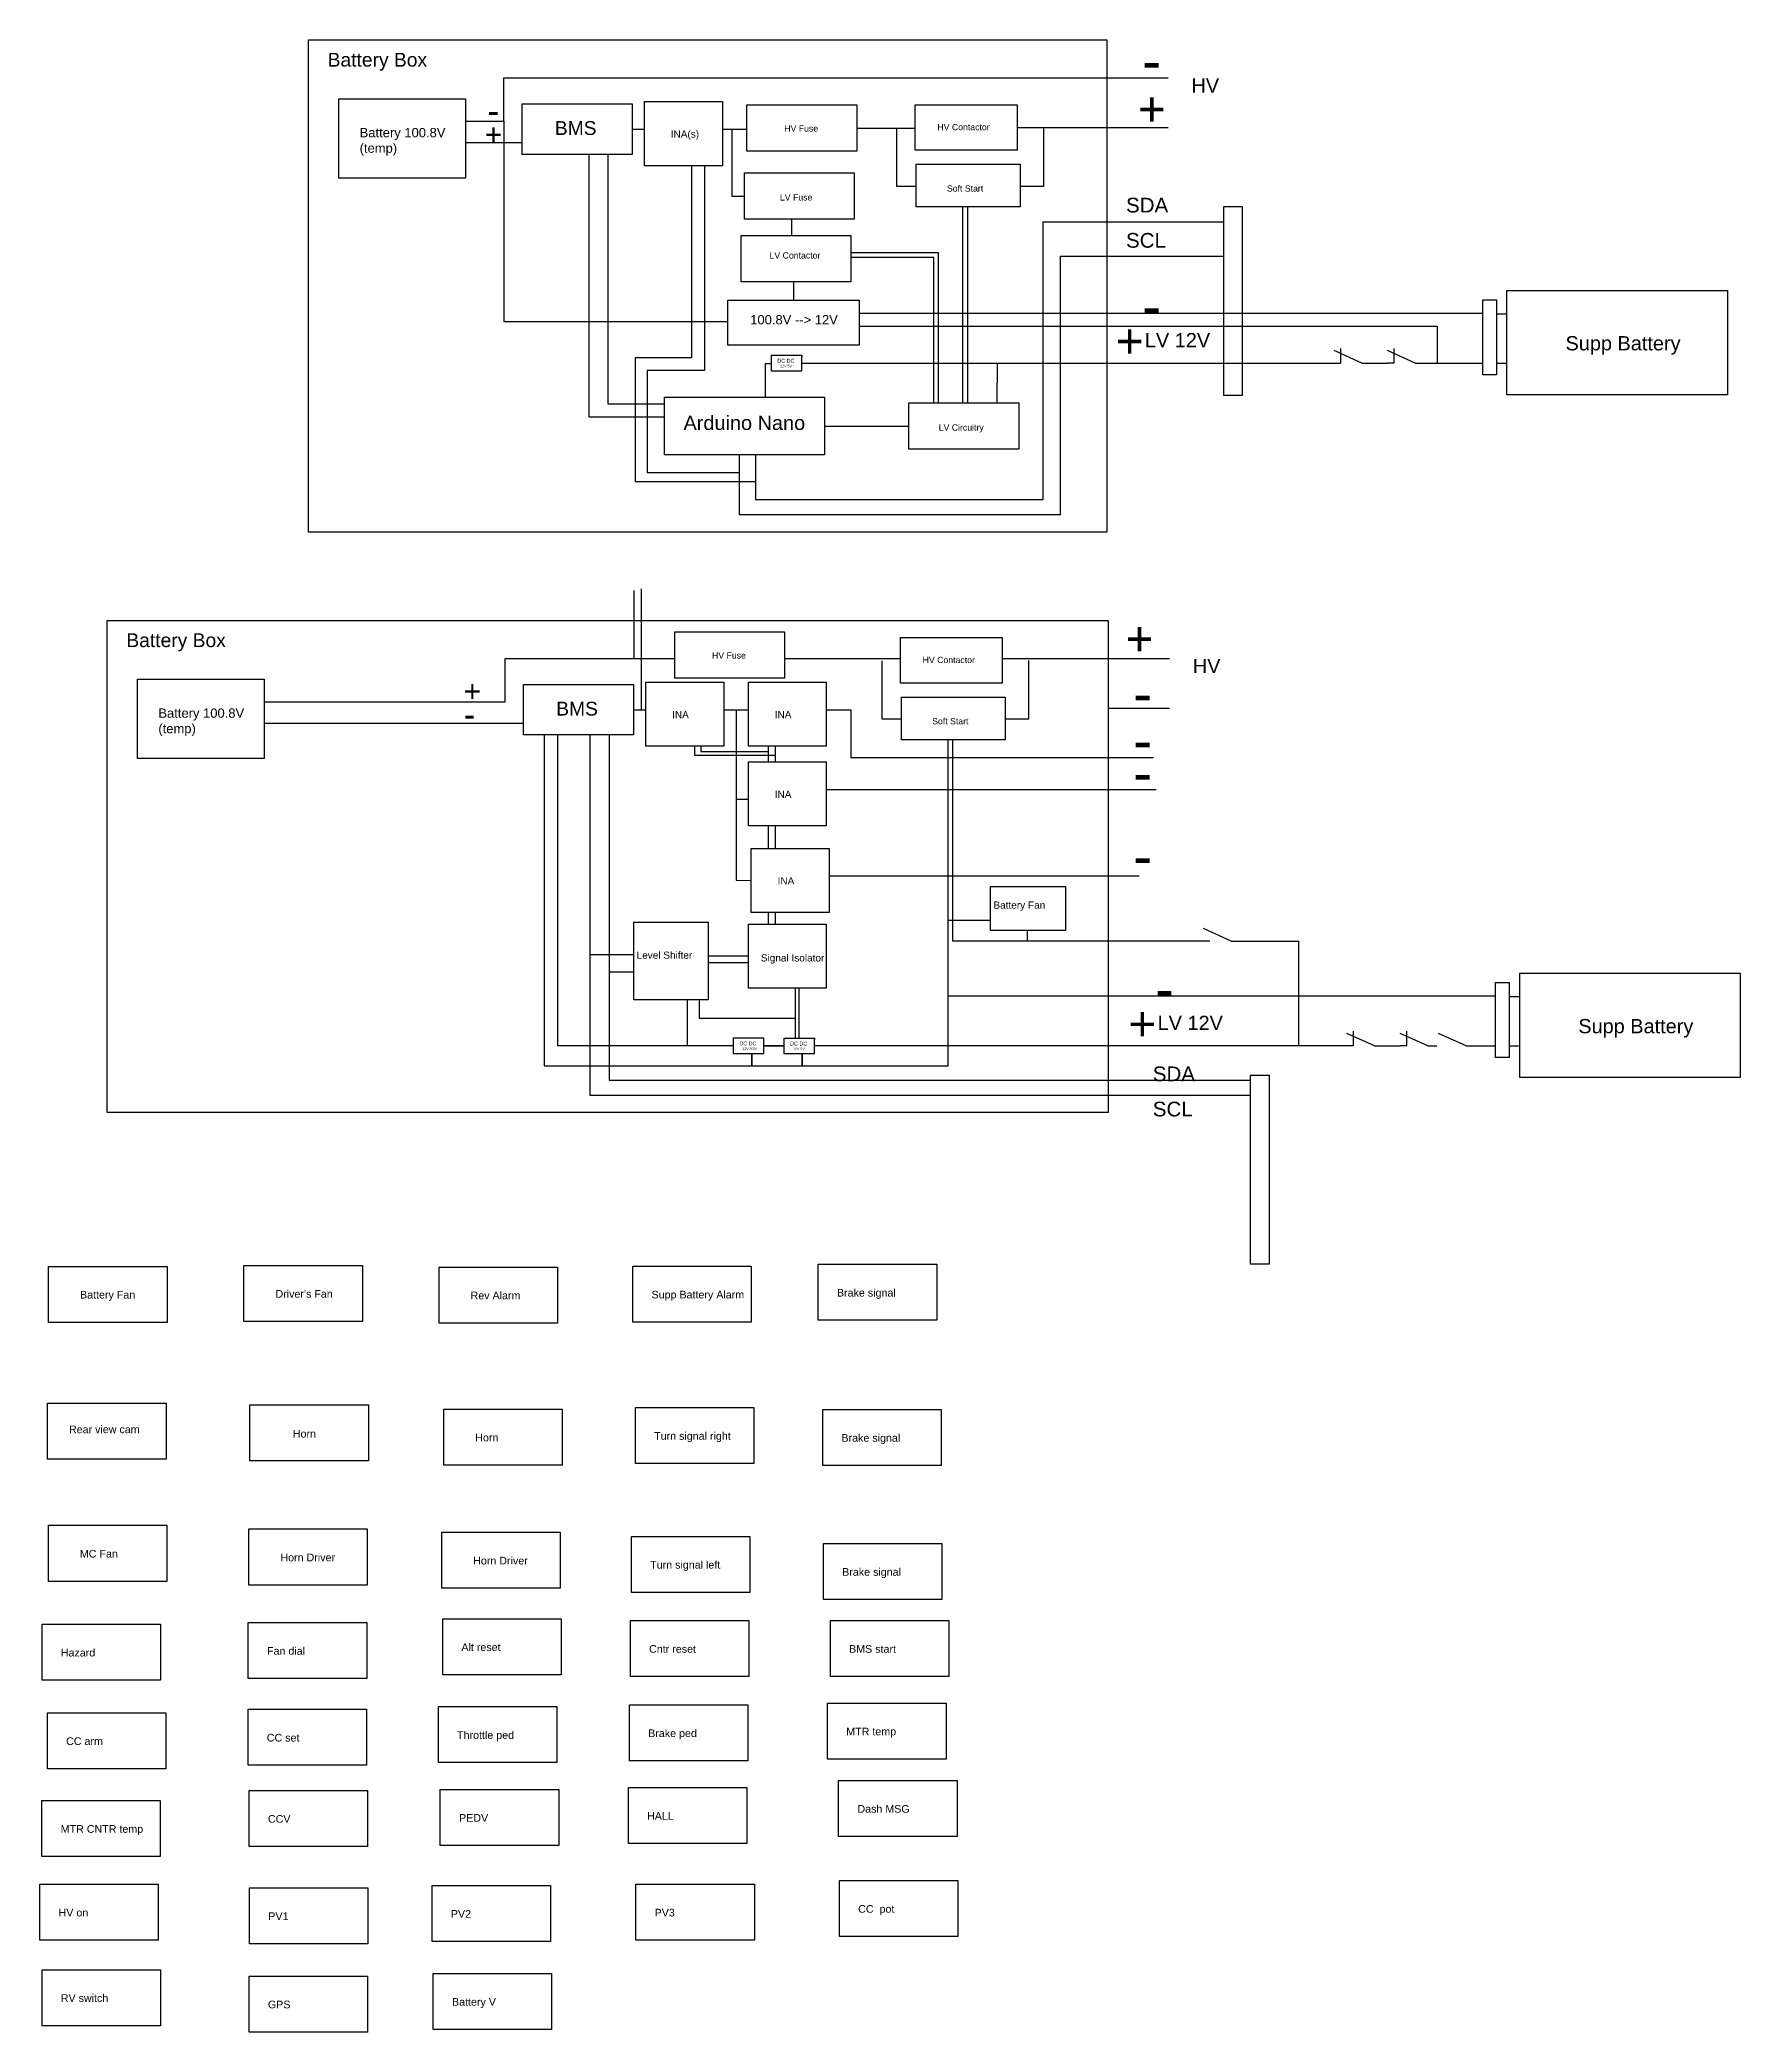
# Model space of a CAD drawing. Header units: inches. Extents: x -6006 to 7910, y 240 to 7918.
# Drawn here: x 5791 to 7163, y 1049 to 2656 of the extents above; entities that cross this region are included whole.
import ezdxf

# ---------------------------------------------------------------- set-up
doc = ezdxf.new("R2010")
doc.units = ezdxf.units.IN
doc.header["$MEASUREMENT"] = 0
doc.styles.get("Standard").update_dxf_attribs({"font": 'arial.ttf'})

msp = doc.modelspace()

# ---------------------------------------------------------------- texts
for s, height, p in [('HV Contactor', 5.032, (6515.6, 2583.1)), ('HV Fuse', 5.03, (6392.1, 2582)), ('LV Fuse', 5.03, (6388.6, 2526.4)), ('Soft Start', 5.03, (6523.3, 2533.6)), ('LV Contactor', 5.032, (6380.2, 2479.6)), ('DC DC ', 3.12, (6386.5, 2395.6)), ('12V 5V', 2.06, (6388.8, 2391.9)), ('LV Circuitry', 5.032, (6516.7, 2340.8)), ('HV Fuse', 5.03, (6333.8, 2156.9)), ('HV Contactor', 5.032, (6503.7, 2153.3)), ('Soft Start', 5.03, (6511.4, 2103.9)), ('DC DC ', 3.12, (6355.9, 1844.9)), ('12V 3.3V', 2.06, (6358.2, 1841.2)), ('DC DC ', 3.12, (6396.8, 1844.8)), ('12V 5V', 2.06, (6399.1, 1841.1))]:
    msp.add_text(s, height=height).set_placement(p)
at = {"attachment_point": 1}
for s, width, gutter_width, insert, char_height in [('Battery Box', 541.434, 55.5, (6023.7, 2645.5), 11.11), ('-', 303.676, 163.3, (6680.9, 2655.4), 32.7), ('HV', 455.15, 57.5, (6720.6, 2624.9), 11.49), ('+', 256.576, 138, (6677.4, 2614), 27.6), ('-', 188.969, 101.6, (6152.7, 2609), 20.3), ('BMS', 541.434, 55.5, (6207, 2590.4), 11.11), ('Battery 100.8V \\P(temp)', 365.26, 37.5, (6049.5, 2584.9), 7.495), ('+', 159.661, 85.9, (6150.5, 2588.3), 17.2), ('INA(s)', 53.768, 28.9, (6300.5, 2582.9), 5.78), ('SDA', 110.275, 59.3, (6667.8, 2528.6), 11.86), ('SCL', 110.275, 59.3, (6667.8, 2500.2), 11.86), ('100.8V --> 12V', 365.26, 37.5, (6364.6, 2434), 7.495), ('-', 303.676, 163.3, (6680.9, 2457.7), 32.7), ('+', 256.576, 138, (6659.5, 2426.9), 27.6), ('LV 12V', 455.15, 57.5, (6683, 2419.5), 11.49), ('Supp Battery ', 455.15, 57.5, (7022.4, 2417), 11.491), ('Arduino Nano', 455.15, 57.5, (6310.8, 2352.8), 11.491), ('Battery Box', 541.434, 55.5, (5861.3, 2177.3), 11.11), ('+', 256.576, 138, (6667.4, 2186.9), 27.6), ('HV', 455.15, 57.5, (6721.7, 2156.7), 11.49), ('+', 159.661, 85.9, (6133.4, 2139.2), 17.2), ('BMS', 541.434, 55.5, (6208.1, 2122.1), 11.11), ('-', 303.676, 163.3, (6673.6, 2145.2), 32.7), ('Battery 100.8V \\P(temp)', 365.26, 37.5, (5887.1, 2116.7), 7.495), ('-', 188.969, 101.6, (6133.4, 2122.1), 20.3), ('INA', 53.768, 28.9, (6301.6, 2114.6), 5.78), ('INA', 53.768, 28.9, (6384.4, 2114.6), 5.78), ('-', 303.676, 163.3, (6673.6, 2107.4), 32.7), ('-', 303.676, 163.3, (6673.6, 2081.3), 32.7), ('INA', 53.768, 28.9, (6384.4, 2050.3), 5.78), ('-', 303.676, 163.3, (6673.6, 2014.1), 32.7), ('INA', 53.768, 28.9, (6386.7, 1980.5), 5.78), (' Battery Fan', 53.768, 28.9, (6558.6, 1961), 5.784), (' Level Shifter', 53.768, 28.9, (6270.7, 1920.6), 5.784), ('Signal Isolator', 53.768, 28.9, (6373.2, 1918.4), 5.784), ('-', 303.676, 163.3, (6691.2, 1907), 32.7), ('+', 256.576, 138, (6669.8, 1876.2), 27.6), ('LV 12V', 455.15, 57.5, (6693.3, 1868.8), 11.49), ('Supp Battery ', 455.15, 57.5, (7032.7, 1866.2), 11.491), ('SDA', 110.275, 59.3, (6689.4, 1827.9), 11.86), ('SCL', 110.275, 59.3, (6689.4, 1799.5), 11.86), ('Battery Fan', 244.445, 30.9, (5823.9, 1646.9), 6.171), ("Driver's Fan", 244.445, 30.9, (5981.6, 1647.6), 6.171), ('Rev Alarm', 244.445, 30.9, (6139, 1646.3), 6.17), ('Supp Battery Alarm', 244.445, 30.9, (6285, 1647), 6.171), ('Brake signal ', 244.445, 30.9, (6434.6, 1648.5), 6.171), ('Rear view cam', 244.445, 30.9, (5815, 1538.3), 6.171), ('Horn', 244.445, 30.9, (5995.6, 1534.8), 6.17), ('Horn', 244.445, 30.9, (6142.8, 1531.7), 6.17), ('Turn signal right', 244.445, 30.9, (6287.1, 1533), 6.171), ('Brake signal', 244.445, 30.9, (6438.2, 1531.4), 6.171), ('MC Fan', 244.445, 30.9, (5823.8, 1438), 6.17), ('Horn Driver', 244.445, 30.9, (5985.6, 1435), 6.171), ('Horn Driver', 244.445, 30.9, (6141.1, 1432.4), 6.171), ('Turn signal left', 244.445, 30.9, (6283.9, 1429.1), 6.171), ('Brake signal', 244.445, 30.9, (6438.8, 1423.3), 6.171), ('Hazard', 244.445, 30.9, (5808.4, 1358.2), 6.17), ('Fan dial', 244.445, 30.9, (5974.8, 1359.6), 6.17), ('Alt reset', 244.445, 30.9, (6131.6, 1362.6), 6.17), ('Cntr reset', 244.445, 30.9, (6283, 1361.2), 6.17), ('BMS start', 244.445, 30.9, (6444.4, 1361.2), 6.17), ('CC arm', 244.445, 30.9, (5812.7, 1286.8), 6.17), ('CC set', 244.445, 30.9, (5974.6, 1289.6), 6.17), ('Throttle ped', 244.445, 30.9, (6128.1, 1291.7), 6.171), ('Brake ped', 244.445, 30.9, (6282.3, 1293.2), 6.17), ('MTR temp', 244.445, 30.9, (6442.1, 1294.6), 6.17), ('CCV', 244.445, 30.9, (5975.5, 1224.1), 6.17), ('PEDV', 244.445, 30.9, (6129.7, 1224.9), 6.17), ('HALL', 244.445, 30.9, (6281.4, 1226.5), 6.17), ('Dash MSG', 244.445, 30.9, (6451.1, 1232.2), 6.17), ('MTR CNTR temp', 244.445, 30.9, (5808.3, 1216), 6.171), ('HV on', 244.445, 30.9, (5806.6, 1148.5), 6.17), ('PV1', 244.445, 30.9, (5975.8, 1145.6), 6.17), ('PV2', 244.445, 30.9, (6123.1, 1147.5), 6.17), ('PV3', 244.445, 30.9, (6287.5, 1148.5), 6.17), ('CC  pot', 244.445, 30.9, (6451.7, 1151.5), 6.17), ('RV switch', 244.445, 30.9, (5808.4, 1079.6), 6.17), ('GPS', 244.445, 30.9, (5975.5, 1074.4), 6.17), ('Battery V', 244.445, 30.9, (6124, 1076.5), 6.17)]:
    msp.add_mtext_dynamic_manual_height_columns(s, width=width, gutter_width=gutter_width, heights=[0], dxfattribs=dict(at, insert=insert, char_height=char_height))

# ---------------------------------------------------------------- linework, layer by layer
for p, q in [((6652.4, 2625.4), (6701.9, 2625.4)), ((6135, 2590.3), (6165.8, 2590.3)), ((6135, 2573.1), (6165.8, 2573.1)), ((6165.8, 2573.1), (6180.5, 2573.1)), ((6269.4, 2584), (6279.2, 2584)), ((6342.2, 2584), (6362, 2584)), ((6652.4, 2585.2), (6701.9, 2585.2)), ((6397.9, 2511.3), (6397.9, 2498.1)), ((6399.5, 2460.7), (6399.5, 2446)), ((6966.6, 2435), (6975.1, 2435)), ((6918.7, 2425.1), (6918.7, 2395.3)), ((6381.5, 2401.6), (6381.5, 2389.1)), ((6381.5, 2401.6), (6406.2, 2401.6)), ((6406.2, 2401.6), (6406.2, 2400.2)), ((6406.2, 2389.1), (6406.2, 2401.4)), ((6406.2, 2395.3), (6840.8, 2395.3)), ((6563.8, 2395.3), (6563.7, 2363.2)), ((6858.1, 2395.3), (6835.7, 2405.3)), ((6840.8, 2407.1), (6840.8, 2395.3)), ((6858.1, 2395.3), (6878.8, 2395.3)), ((6901.1, 2395.3), (6878.8, 2405.3)), ((6883.8, 2395.3), (6878.8, 2395.3)), ((6883.8, 2407.1), (6883.8, 2395.3)), ((6901.1, 2395.3), (6955.6, 2395.3)), ((6966.6, 2395.2), (6974.1, 2395.2)), ((6381.5, 2389.1), (6406.2, 2389.1)), ((6424.5, 2344.5), (6492.7, 2344.5)), ((6271, 2157.1), (6271, 2211.9)), ((6276.8, 2115.7), (6276.8, 2213.1)), ((6653.5, 2157.1), (6703, 2157.1)), ((5972.6, 2122.1), (6166.9, 2122.1)), ((6270.4, 2115.7), (6280.3, 2115.7)), ((6343.2, 2115.7), (6363.1, 2115.7)), ((6353.2, 2115.7), (6353.2, 2043.4)), ((6426, 2115.7), (6445.9, 2115.7)), ((6445.9, 2115.7), (6445.9, 2077.2)), ((6653.5, 2116.9), (6703, 2116.9)), ((5972.6, 2104.9), (6166.9, 2104.9)), ((6166.9, 2104.9), (6181.6, 2104.9)), ((6198.3, 2095.3), (6198.3, 1828.5)), ((6209.5, 1844.7), (6209.5, 2095.3)), ((6319.6, 2086.2), (6319.6, 2078.9)), ((6319.6, 2078.9), (6384.8, 2078.9)), ((6324.8, 2086.2), (6324.8, 2081.9)), ((6324.8, 2081.9), (6379.2, 2081.9)), ((6379.2, 2086.2), (6379.2, 2073.6)), ((6384.8, 2086.2), (6384.8, 2073.6)), ((6445.9, 2077.2), (6690.1, 2077.2)), ((6353.2, 2043.4), (6363.1, 2043.4)), ((6353.2, 2043.4), (6353.2, 1978.2)), ((6426, 2051.4), (6445.9, 2051.4)), ((6445.9, 2051.4), (6445.9, 2051.4)), ((6445.9, 2051.4), (6692.2, 2051.4)), ((6379.2, 2021.9), (6379.2, 2003.8)), ((6384.8, 2021.9), (6384.8, 2003.8)), ((6353.2, 1978.2), (6365.4, 1978)), ((6428.3, 1981.7), (6448.2, 1981.7)), ((6448.2, 1981.7), (6678.3, 1981.7)), ((6379.2, 1952.1), (6379.2, 1942.7)), ((6384.8, 1952.1), (6384.8, 1942.7)), ((6524.3, 1946), (6558.6, 1946)), ((6588.4, 1929.1), (6588.4, 1937.5)), ((6752.7, 1929.1), (6730.4, 1939.1)), ((6735.5, 1929.1), (6730.4, 1929.1)), ((6752.7, 1929.1), (6807.2, 1929.1)), ((6807.2, 1844.6), (6807.2, 1929.1)), ((6235.3, 1918.2), (6270.7, 1918.2)), ((6363.1, 1916.8), (6330.7, 1916.8)), ((6250.9, 1904.3), (6270.7, 1904.3)), ((6363.1, 1911.5), (6330.7, 1911.5)), ((6314.1, 1844.7), (6314.1, 1881.7)), ((6323.5, 1881.7), (6323.5, 1867)), ((6401.2, 1850.8), (6401.2, 1891)), ((6404.1, 1850.8), (6404.1, 1891)), ((6524.3, 1828.5), (6524.3, 1884.7)), ((6976.9, 1884.3), (6985.4, 1884.3)), ((6323.5, 1867), (6401.2, 1867)), ((6350.9, 1850.9), (6350.9, 1838.5)), ((6350.9, 1850.9), (6375.6, 1850.9)), ((6375.6, 1838.5), (6375.6, 1850.8)), ((6391.8, 1850.8), (6391.8, 1838.4)), ((6391.8, 1850.8), (6416.5, 1850.8)), ((6416.5, 1850.8), (6416.5, 1849.4)), ((6416.5, 1838.4), (6416.5, 1850.7)), ((6868.3, 1844.6), (6846, 1854.5)), ((6851.1, 1856.4), (6851.1, 1844.6)), ((6911.4, 1844.6), (6889, 1854.5)), ((6894.1, 1856.4), (6894.1, 1844.6)), ((6942.2, 1844.6), (6919.9, 1854.5)), ((6314.1, 1844.7), (6209.5, 1844.7)), ((6350.9, 1844.7), (6314.1, 1844.7)), ((6350.9, 1838.5), (6375.6, 1838.5)), ((6365.8, 1828.5), (6365.8, 1838.5)), ((6365.8, 1838.5), (6365.8, 1828.5)), ((6391.8, 1844.6), (6375.6, 1844.6)), ((6375.6, 1844.6), (6391.6, 1844.6)), ((6391.8, 1838.4), (6416.5, 1838.4)), ((6406.4, 1828.5), (6406.4, 1838.4)), ((6406.4, 1838.4), (6406.4, 1828.5)), ((6807.2, 1844.6), (6416.5, 1844.6)), ((6822.9, 1844.6), (6807.2, 1844.6)), ((6851.1, 1844.6), (6822.9, 1844.6)), ((6868.3, 1844.6), (6889, 1844.6)), ((6894.1, 1844.6), (6889, 1844.6)), ((6911.4, 1844.6), (6918.6, 1844.6)), ((6942.2, 1844.6), (6965.9, 1844.6)), ((6976.9, 1844.5), (6984.4, 1844.5)), ((6198.3, 1828.5), (6365.8, 1828.5)), ((6365.8, 1828.5), (6406.4, 1828.5)), ((6406.4, 1828.5), (6524.3, 1828.5))]:
    msp.add_line(p, q)
for points in [[(6008.3, 2656), (6652.4, 2656), (6652.4, 2259), (6008.3, 2259)], [(6032.7, 2608.5), (6135, 2608.5), (6135, 2544.5), (6032.7, 2544.5)], [(6180.5, 2604.4), (6269.4, 2604.4), (6269.4, 2563.6), (6180.5, 2563.6)], [(6279.2, 2606.2), (6342.2, 2606.2), (6342.2, 2554.4), (6279.2, 2554.4)], [(6362, 2603.5), (6450.6, 2603.5), (6450.6, 2566.1), (6362, 2566.1)], [(6497.7, 2603.5), (6579.9, 2603.5), (6579.9, 2566.9), (6497.7, 2566.9)], [(6498.5, 2555.6), (6582.3, 2555.6), (6582.3, 2521.2), (6498.5, 2521.2)], [(6360.1, 2548.7), (6448.6, 2548.7), (6448.6, 2511.3), (6360.1, 2511.3)], [(6746.7, 2521.7), (6761.6, 2521.7), (6761.6, 2369.1), (6746.7, 2369.1)], [(6357.2, 2498.1), (6445.8, 2498.1), (6445.8, 2460.7), (6357.2, 2460.7)], [(6346.6, 2446), (6452.4, 2446), (6452.4, 2409.6), (6346.6, 2409.6)], [(6955.6, 2446.3), (6966.6, 2446.3), (6966.6, 2385.8), (6955.6, 2385.8)], [(6975.1, 2453.9), (7153, 2453.9), (7153, 2369.7), (6975.1, 2369.7)], [(6295.5, 2367.7), (6424.5, 2367.7), (6424.5, 2321.3), (6295.5, 2321.3)], [(6492.7, 2363.2), (6581.3, 2363.2), (6581.3, 2325.8), (6492.7, 2325.8)], [(5845.9, 2187.7), (6653.5, 2187.7), (6653.5, 1790.8), (5845.9, 1790.8)], [(6303.7, 2178.4), (6392.3, 2178.4), (6392.3, 2141), (6303.7, 2141)], [(6485.8, 2173.8), (6568, 2173.8), (6568, 2137.1), (6485.8, 2137.1)], [(5870.4, 2140.3), (5972.6, 2140.3), (5972.6, 2076.3), (5870.4, 2076.3)], [(6280.3, 2137.9), (6343.2, 2137.9), (6343.2, 2086.2), (6280.3, 2086.2)], [(6363.1, 2137.9), (6426, 2137.9), (6426, 2086.2), (6363.1, 2086.2)], [(6181.6, 2136.1), (6270.4, 2136.1), (6270.4, 2095.3), (6181.6, 2095.3)], [(6486.6, 2125.8), (6570.4, 2125.8), (6570.4, 2091.5), (6486.6, 2091.5)], [(6363.1, 2073.6), (6426, 2073.6), (6426, 2021.9), (6363.1, 2021.9)], [(6365.4, 2003.8), (6428.3, 2003.8), (6428.3, 1952.1), (6365.4, 1952.1)], [(6558.6, 1973), (6618.9, 1973), (6618.9, 1937.5), (6558.6, 1937.5)], [(6270.7, 1944.3), (6330.7, 1944.3), (6330.7, 1881.7), (6270.7, 1881.7)], [(6363.1, 1942.7), (6426, 1942.7), (6426, 1891), (6363.1, 1891)], [(6985.4, 1903.2), (7163.3, 1903.2), (7163.3, 1819), (6985.4, 1819)], [(6965.9, 1895.6), (6976.9, 1895.6), (6976.9, 1835.1), (6965.9, 1835.1)], [(6768.3, 1821), (6783.3, 1821), (6783.3, 1668.4), (6768.3, 1668.4)], [(5798.6, 1666.7), (5894.1, 1666.7), (5894.1, 1621.5), (5798.6, 1621.5)], [(5956.2, 1667.4), (6051.8, 1667.4), (6051.8, 1622.2), (5956.2, 1622.2)], [(6113.6, 1666.1), (6209.2, 1666.1), (6209.2, 1620.9), (6113.6, 1620.9)], [(6269.9, 1666.8), (6365.4, 1666.8), (6365.4, 1621.6), (6269.9, 1621.6)], [(6419.5, 1668.4), (6515.1, 1668.4), (6515.1, 1623.2), (6419.5, 1623.2)], [(5797.7, 1556.4), (5893.3, 1556.4), (5893.3, 1511.2), (5797.7, 1511.2)], [(5961, 1555), (6056.6, 1555), (6056.6, 1509.8), (5961, 1509.8)], [(6117.5, 1551.5), (6213, 1551.5), (6213, 1506.3), (6117.5, 1506.3)], [(6272, 1552.8), (6367.6, 1552.8), (6367.6, 1507.6), (6272, 1507.6)], [(6423.1, 1551.3), (6518.6, 1551.3), (6518.6, 1506.1), (6423.1, 1506.1)], [(5798.4, 1457.9), (5894, 1457.9), (5894, 1412.6), (5798.4, 1412.6)], [(5960.2, 1454.9), (6055.7, 1454.9), (6055.7, 1409.6), (5960.2, 1409.6)], [(6115.7, 1452.3), (6211.3, 1452.3), (6211.3, 1407.1), (6115.7, 1407.1)], [(6268.8, 1448.9), (6364.4, 1448.9), (6364.4, 1403.7), (6268.8, 1403.7)], [(6423.7, 1443.2), (6519.3, 1443.2), (6519.3, 1398), (6423.7, 1398)], [(6116.5, 1382.4), (6212.1, 1382.4), (6212.1, 1337.2), (6116.5, 1337.2)], [(5793.3, 1378), (5888.8, 1378), (5888.8, 1332.8), (5793.3, 1332.8)], [(5959.7, 1379.5), (6055.2, 1379.5), (6055.2, 1334.3), (5959.7, 1334.3)], [(6267.9, 1381), (6363.4, 1381), (6363.4, 1335.8), (6267.9, 1335.8)], [(6429.3, 1381), (6524.8, 1381), (6524.8, 1335.8), (6429.3, 1335.8)], [(5797.6, 1306.7), (5893.1, 1306.7), (5893.1, 1261.4), (5797.6, 1261.4)], [(5959.5, 1309.5), (6055.1, 1309.5), (6055.1, 1264.3), (5959.5, 1264.3)], [(6113, 1311.6), (6208.5, 1311.6), (6208.5, 1266.4), (6113, 1266.4)], [(6267.2, 1313), (6362.7, 1313), (6362.7, 1267.8), (6267.2, 1267.8)], [(6427, 1314.5), (6522.6, 1314.5), (6522.6, 1269.3), (6427, 1269.3)], [(5960.4, 1244), (6055.9, 1244), (6055.9, 1198.8), (5960.4, 1198.8)], [(6114.6, 1244.8), (6210.1, 1244.8), (6210.1, 1199.6), (6114.6, 1199.6)], [(6266.3, 1246.4), (6361.9, 1246.4), (6361.9, 1201.2), (6266.3, 1201.2)], [(6435.9, 1252.1), (6531.5, 1252.1), (6531.5, 1206.9), (6435.9, 1206.9)], [(5793.2, 1235.9), (5888.7, 1235.9), (5888.7, 1190.7), (5793.2, 1190.7)], [(5791.5, 1168.3), (5887, 1168.3), (5887, 1123.1), (5791.5, 1123.1)], [(5960.7, 1165.5), (6056.2, 1165.5), (6056.2, 1120.3), (5960.7, 1120.3)], [(6108, 1167.4), (6203.5, 1167.4), (6203.5, 1122.2), (6108, 1122.2)], [(6272.4, 1168.3), (6368, 1168.3), (6368, 1123.1), (6272.4, 1123.1)], [(6436.6, 1171.3), (6532.1, 1171.3), (6532.1, 1126.1), (6436.6, 1126.1)], [(5793.3, 1099.4), (5888.9, 1099.4), (5888.9, 1054.2), (5793.3, 1054.2)], [(5960.4, 1094.2), (6055.9, 1094.2), (6055.9, 1049), (5960.4, 1049)], [(6108.9, 1096.4), (6204.4, 1096.4), (6204.4, 1051.2), (6108.9, 1051.2)]]:
    msp.add_lwpolyline(points, close=True)
for points in [[(6165.8, 2590.3), (6165.8, 2625.4), (6652.4, 2625.4)], [(6165.8, 2590.3), (6165.8, 2428.8), (6346.6, 2428.8)], [(6349.9, 2584), (6349.9, 2530), (6360.1, 2530)], [(6450.6, 2584.8), (6497.7, 2584.8)], [(6482.6, 2584.8), (6482.6, 2538), (6498.5, 2538)], [(6579.9, 2585.2), (6652.4, 2585.2)], [(6582.3, 2538), (6601.4, 2538), (6601.4, 2585.2)], [(6234.3, 2563.6), (6234.3, 2351.9), (6295.5, 2351.9)], [(6249.8, 2563.6), (6249.8, 2362.5), (6295.5, 2362.5)], [(6317.3, 2554.4), (6317.3, 2399.6), (6271.7, 2399.6), (6271.7, 2299.8), (6368.9, 2299.8)], [(6327.6, 2554.4), (6327.6, 2389.3), (6281.4, 2389.3), (6281.4, 2306.9), (6355.6, 2306.9)], [(6368.9, 2321.3), (6368.9, 2285.3), (6601, 2285.3), (6601, 2509.1), (6652.4, 2509.1), (6746.7, 2509.2)], [(6536.2, 2363.2), (6536.2, 2521.2)], [(6540.1, 2363.2), (6540.1, 2521.2)], [(6355.6, 2321.3), (6355.6, 2273.2), (6615, 2273.2), (6615, 2481.5), (6652.4, 2481.5), (6746.7, 2481.6)], [(6516.6, 2363.2), (6516.6, 2484.2), (6445.8, 2484.2)], [(6512.8, 2363.2), (6512.8, 2480.4), (6445.8, 2480.4)], [(6452.4, 2435.4), (6652.4, 2435.4), (6955.6, 2435.4)], [(6452.4, 2425.1), (6652.4, 2425.1), (6918.7, 2425.1)], [(6381.5, 2394.6), (6376.8, 2394.6), (6376.8, 2367.7)], [(6166.9, 2122.1), (6166.9, 2157.1), (6303.7, 2157.1)], [(6392.3, 2157.1), (6485.8, 2157.1)], [(6470.7, 2155), (6470.7, 2108.3), (6486.6, 2108.3)], [(6568, 2157.1), (6653.5, 2157.1)], [(6570.4, 2108.3), (6589.5, 2108.3), (6589.5, 2155.4)], [(6235.3, 2095.3), (6235.3, 1804.9), (6768.3, 1804.9)], [(6250.9, 2095.3), (6250.9, 1817), (6768.3, 1817)], [(6965.9, 1884.7), (6662.7, 1884.7), (6524.3, 1884.7), (6524.3, 2091.5)], [(6730.4, 1929.1), (6528.1, 1929.1), (6528.1, 2091.5)]]:
    msp.add_lwpolyline(points)

msp.set_redraw_order([(e.dxf.handle, doc.entitydb.next_handle()) for e in msp.query("TEXT MTEXT ATTDEF DIMENSION ARC_DIMENSION")])  # texts and dimensions are drawn at this point

doc.saveas('drawing.dxf')
